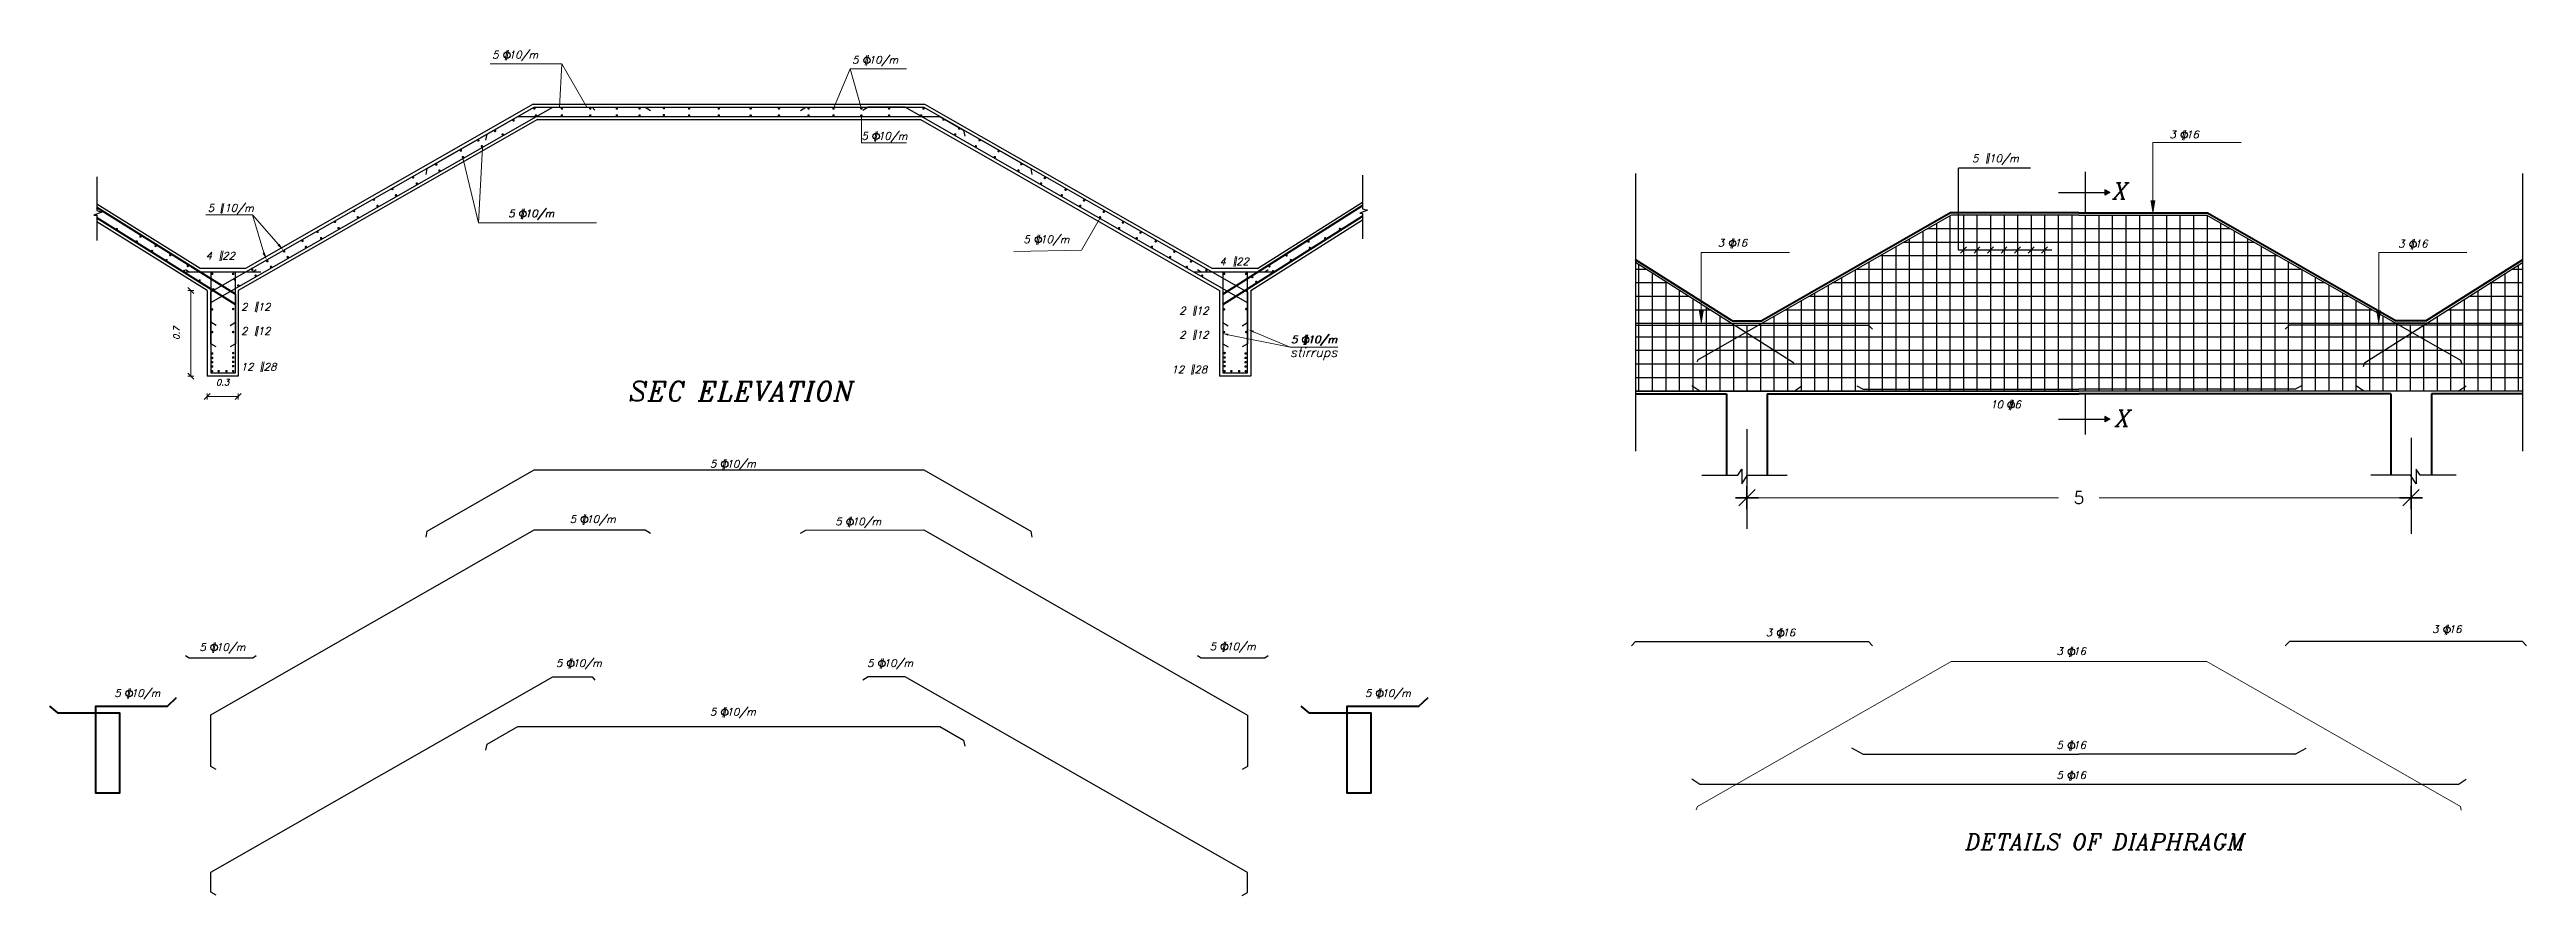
# Model space of a CAD drawing. Header units: metres. Extents: x 202848 to 204724, y 1924431 to 1925550.
# Drawn here: x 203897.6 to 203977.4, y 1924766.4 to 1924793.7 of the extents above; entities that cross this region are included whole.
import ezdxf

# ---------------------------------------------------------------- set-up
doc = ezdxf.new("R2010")
doc.units = ezdxf.units.M
doc.header["$MEASUREMENT"] = 0
doc.linetypes.add('CENTER', pattern=[50.8, 31.75, -6.35, 6.35, -6.35])
doc.linetypes.add('XREF PLAN PART A$0$CENTER', pattern=[2, 1.25, -0.25, 0.25, -0.25])
for name, color, linetype in [('AHREIN', 202, 'Continuous'), ('center', 10, 'XREF PLAN PART A$0$CENTER'), ('folded plate', 40, 'Continuous'), ('Layer1', 240, 'Continuous'), ('STIRR', 8, 'Continuous'), ('text2', 161, 'Continuous'), ('XDIM', 3, 'Continuous')]:
    doc.layers.add(name, color=color, linetype=linetype)
for name, color, linetype, lineweight in [('AXES-C', 3, 'Continuous', 9), ('COL', 210, 'Continuous', 30), ('Dim', 8, 'Continuous', 15), ('Reinforcement', 7, 'Continuous', 40), ('rft', 5, 'Continuous', 40), ('Type', 7, 'Continuous', 18)]:
    doc.layers.add(name, color=color, linetype=linetype, lineweight=lineweight)
doc.styles.add('ITALICC', font='ITALICC.SHX')
doc.styles.add('ITALICT', font='ITALICC.SHX')
doc.styles.add('XDM', font='romanc.shx', dxfattribs={"height": 0.15})

msp = doc.modelspace()

# ---------------------------------------------------------------- texts
at = {"layer": 'AHREIN', "style": 'ITALICC'}
msp.add_text('SEC ELEVATION', height=0.628197, dxfattribs=at).set_placement((203916.2676, 1924782.3478))
at = {"layer": 'Dim'}
for s, height, style, p in [('5  10/m', 0.24, 'ITALICT', (203911.8712, 1924793.3737)), ('5  10/m', 0.24, 'ITALICT', (203911.8712, 1924793.3737)), ('5  10/m', 0.24, 'ITALICT', (203923.4603, 1924793.2076)), ('5  10/m', 0.24, 'ITALICT', (203923.4603, 1924793.2076)), ('5  10/m', 0.24, 'ITALICT', (203923.757, 1924790.7581)), ('5  10/m', 0.24, 'ITALICT', (203923.757, 1924790.7581)), ('3  16', 0.24, 'ITALICT', (203965.8704, 1924790.8061)), ('5  10/m ', 0.24541, 'ITALICT', (203959.5121, 1924790.0344)), ('X', 0.525, 'ITALICC', (203964.0593, 1924788.8419)), ('5  10/m', 0.24, 'ITALICT', (203902.7113, 1924788.4412)), ('5  10/m', 0.24, 'ITALICT', (203912.3838, 1924788.2632)), ('5  10/m', 0.24, 'ITALICT', (203912.3912, 1924788.2632)), ('5  10/m', 0.24, 'ITALICT', (203928.9761, 1924787.4319)), ('5  10/m', 0.24, 'ITALICT', (203928.9761, 1924787.4319)), ('3  16', 0.24, 'ITALICT', (203951.3293, 1924787.3188)), ('3  16', 0.24, 'ITALICT', (203973.2361, 1924787.2905)), ('4  22', 0.24, 'ITALICT', (203902.6441, 1924786.9023)), ('4  22', 0.24, 'ITALICT', (203935.288, 1924786.7196)), ('2  12', 0.24, 'ITALICT', (203903.7862, 1924785.2562)), ('2  12', 0.24, 'ITALICT', (203933.9912, 1924785.1351)), ('2  12', 0.24, 'ITALICT', (203903.7862, 1924784.4806)), ('2  12', 0.24, 'ITALICT', (203933.9912, 1924784.3594)), ('5  10/m', 0.24, 'ITALICT', (203937.5843, 1924784.2101)), ('5  10/m', 0.24, 'ITALICT', (203937.6033, 1924784.2101)), ('12  28', 0.24, 'ITALICT', (203903.7749, 1924783.3286)), ('stirrups', 0.3, 'ITALICT', (203937.5608, 1924783.7654)), ('12  28', 0.24, 'ITALICT', (203933.7394, 1924783.241)), ('10 16', 0.24, 'ITALICT', (203960.1005, 1924782.1185)), ('X', 0.525, 'ITALICC', (203964.1394, 1924781.5249)), ('5  10/m', 0.24, 'ITALICT', (203918.8817, 1924780.2068)), ('5  10/m', 0.24, 'ITALICT', (203914.3661, 1924778.4242)), ('5  10/m', 0.24, 'ITALICT', (203922.9164, 1924778.3482)), ('3  16', 0.24, 'ITALICT', (203952.8759, 1924774.7732)), ('3  16', 0.24, 'ITALICT', (203974.3294, 1924774.8833)), ('5  10/m', 0.24, 'ITALICT', (203902.4433, 1924774.3047)), ('5  10/m', 0.24, 'ITALICT', (203913.9227, 1924773.7909)), ('5  10/m', 0.24, 'ITALICT', (203923.9425, 1924773.7909)), ('5  10/m', 0.24, 'ITALICT', (203934.9715, 1924774.3269)), ('3  16', 0.24, 'ITALICT', (203962.2353, 1924774.1724)), ('5  10/m', 0.24, 'ITALICT', (203899.7058, 1924772.8263)), ('5  10/m', 0.24, 'ITALICT', (203918.8817, 1924772.2217)), ('5  10/m', 0.24, 'ITALICT', (203939.9694, 1924772.8263)), ('5  16', 0.24, 'ITALICT', (203962.2353, 1924771.1538)), ('5  16', 0.24, 'ITALICT', (203962.2353, 1924770.1866)), ('DETAILS OF DIAPHRAGM', 0.505153, 'ITALICC', (203959.3033, 1924767.9052))]:
    msp.add_text(s, height=height, dxfattribs=dict(at, style=style)).set_placement(p)
at = {"layer": 'Dim', "insert": (203901.7083, 1924784.5259), "char_height": 0.2, "attachment_point": 5, "rotation": 90, "style": 'ITALICT'}
msp.add_mtext('\\A1;0.7', dxfattribs=at)
at = {"layer": 'Dim', "insert": (203903.1926, 1924782.9505), "char_height": 0.2, "attachment_point": 5, "style": 'ITALICT'}
msp.add_mtext('\\A1;0.3', dxfattribs=at)
at = {"layer": 'Dim', "color": 3, "linetype": 'ByBlock', "ltscale": 2, "insert": (203962.9602, 1924779.2338), "char_height": 0.39375, "attachment_point": 5, "style": 'XDM'}
msp.add_mtext('\\A1;5', dxfattribs=at)

# ---------------------------------------------------------------- blocks, each defined once
blk = doc.blocks.new('T1')
at = {"color": 3}
for p, q in [((-49, -49), (49, 49)), ((0, -49), (0, 49))]:
    blk.add_line(p, q, dxfattribs=at)
blk = doc.blocks.new('XDM')
at = {"layer": 'XDIM', "color": 1}
for p, q in [((14.1, 0), (-14.1, 0)), ((10, 10), (-10, -10)), ((0, 14.1), (0, -14.1))]:
    blk.add_line(p, q, dxfattribs=at)

# ---------------------------------------------------------------- hatches: boundary and pattern name
at = {"layer": 'AXES-C', "lineweight": 30}
h = msp.add_hatch(color=256, dxfattribs=at)
h.paths.add_polyline_path([(203963.7909, 1924789.1478), (203963.7909, 1924789.0634), (203963.9568, 1924789.0634)])
h.paths.add_polyline_path([(203963.9568, 1924789.0634), (203963.7909, 1924789.0634), (203963.7909, 1924788.9767)])
h = msp.add_hatch(color=256, dxfattribs=at)
h.paths.add_polyline_path([(203963.7909, 1924781.8508), (203963.7909, 1924781.7665), (203963.9568, 1924781.7665)])
h.paths.add_polyline_path([(203963.9568, 1924781.7665), (203963.7909, 1924781.7665), (203963.7909, 1924781.6798)])

# ---------------------------------------------------------------- linework, layer by layer
at = {"layer": 'AHREIN', "linetype": 'ByBlock', "ltscale": 0.25}
for p, q in [((203913.1926, 1924791.904), (203903.926, 1924786.6088)), ((203913.1926, 1924791.904), (203925.7926, 1924791.904)), ((203925.7926, 1924791.904), (203935.0593, 1924786.6088)), ((203913.3254, 1924791.404), (203903.6926, 1924785.8995)), ((203913.3254, 1924791.404), (203925.6599, 1924791.404)), ((203925.6599, 1924791.404), (203935.2926, 1924785.8995)), ((203902.4696, 1924786.6088), (203899.141, 1924788.6848)), ((203936.5097, 1924786.6088), (203939.8974, 1924788.7484)), ((203902.6926, 1924785.904), (203899.141, 1924788.1191)), ((203936.2926, 1924785.904), (203939.8974, 1924788.1807)), ((203903.926, 1924786.6088), (203902.4696, 1924786.6088)), ((203936.5097, 1924786.6088), (203935.0593, 1924786.6088)), ((203902.6926, 1924785.904), (203902.6926, 1924783.1478)), ((203903.6926, 1924785.8995), (203903.6926, 1924783.1478)), ((203935.2926, 1924785.8995), (203935.2926, 1924783.1478)), ((203936.2926, 1924785.904), (203936.2926, 1924783.1478)), ((203951.77, 1924784.8534), (203952.7655, 1924784.8534)), ((203974.1504, 1924784.8534), (203973.1549, 1924784.8534)), ((203903.6926, 1924783.1478), (203902.6926, 1924783.1478)), ((203936.2926, 1924783.1478), (203935.2926, 1924783.1478))]:
    msp.add_line(p, q, dxfattribs=at)
at = {"layer": 'AHREIN', "linetype": 'ByBlock', "lineweight": 50, "ltscale": 0.25}
for p, q in [((203958.8258, 1924788.4072), (203952.7446, 1924784.9322)), ((203962.9602, 1924788.4072), (203958.8258, 1924788.4072)), ((203962.9602, 1924788.4072), (203967.0946, 1924788.4072)), ((203967.0946, 1924788.4072), (203973.1758, 1924784.9322)), ((203951.7928, 1924784.9322), (203948.6856, 1924786.8946)), ((203974.1276, 1924784.9322), (203977.2348, 1924786.8946)), ((203951.7928, 1924784.9322), (203952.7446, 1924784.9322)), ((203974.1276, 1924784.9322), (203973.1758, 1924784.9322)), ((203948.6856, 1924782.5822), (203951.6124, 1924782.5822)), ((203952.9249, 1924782.5822), (203962.9602, 1924782.5822)), ((203972.9955, 1924782.5822), (203962.9602, 1924782.5822)), ((203977.2348, 1924782.5822), (203974.308, 1924782.5822))]:
    msp.add_line(p, q, dxfattribs=at)
at = {"layer": 'AHREIN', "linetype": 'ByBlock', "lineweight": 50, "ltscale": 0.5}
for p, q in [((203951.6124, 1924782.5822), (203951.6124, 1924779.9581)), ((203952.9249, 1924782.5822), (203952.9249, 1924779.9581)), ((203972.9955, 1924782.5822), (203972.9955, 1924779.9581)), ((203974.308, 1924782.5822), (203974.308, 1924779.9581))]:
    msp.add_line(p, q, dxfattribs=at)
at = {"layer": 'AHREIN', "linetype": 'ByBlock', "ltscale": 0.5}
for p, q in [((203950.8136, 1924779.9581), (203951.9749, 1924779.9581)), ((203951.9749, 1924779.9581), (203952.1015, 1924780.1558)), ((203952.1015, 1924780.1558), (203952.1015, 1924779.685)), ((203952.1015, 1924779.685), (203952.2889, 1924779.9581)), ((203952.2889, 1924779.9581), (203953.564, 1924779.9581)), ((203973.6315, 1924779.9581), (203972.3563, 1924779.9581)), ((203973.8189, 1924779.685), (203973.6315, 1924779.9581)), ((203973.9455, 1924779.9581), (203973.8189, 1924780.1558)), ((203973.8189, 1924780.1558), (203973.8189, 1924779.685)), ((203975.1068, 1924779.9581), (203973.9455, 1924779.9581))]:
    msp.add_line(p, q, dxfattribs=at)
at = {"layer": 'AXES-C', "lineweight": 30}
for p, q in [((203963.1744, 1924788.4072), (203963.1744, 1924789.7197)), ((203963.9568, 1924789.0634), (203963.7909, 1924789.1478)), ((203963.7909, 1924789.1478), (203963.9568, 1924789.0634)), ((203963.7909, 1924789.1478), (203963.7909, 1924788.9767)), ((203962.2958, 1924789.0634), (203963.9568, 1924789.0634)), ((203963.9568, 1924789.0634), (203963.7909, 1924788.9767)), ((203963.1744, 1924781.2697), (203963.1744, 1924782.5822)), ((203962.2958, 1924781.7665), (203963.9568, 1924781.7665)), ((203963.9568, 1924781.7665), (203963.7909, 1924781.8508)), ((203963.7909, 1924781.8508), (203963.9568, 1924781.7665)), ((203963.7909, 1924781.8508), (203963.7909, 1924781.6798)), ((203963.9568, 1924781.7665), (203963.7909, 1924781.6798))]:
    msp.add_line(p, q, dxfattribs=at)
at = {"layer": 'center', "linetype": 'ByBlock', "ltscale": 2}
for p, q in [((203952.2687, 1924781.4424), (203952.2687, 1924778.2317)), ((203973.6517, 1924781.1568), (203973.6517, 1924778.0687))]:
    msp.add_line(p, q, dxfattribs=at)
at = {"layer": 'COL', "linetype": 'ByBlock', "ltscale": 0.25}
for p, q in [((203899.141, 1924789.5598), (203899.141, 1924788.6868)), ((203939.8974, 1924789.6213), (203939.8974, 1924788.7484)), ((203899.3002, 1924788.4227), (203899.0466, 1924788.3308)), ((203899.0466, 1924788.3308), (203899.141, 1924788.3234)), ((203899.141, 1924788.6868), (203899.141, 1924788.4748)), ((203899.141, 1924788.4748), (203899.3002, 1924788.4227)), ((203899.141, 1924788.3234), (203899.141, 1924788.1191)), ((203940.0566, 1924788.4843), (203939.803, 1924788.3924)), ((203939.803, 1924788.3924), (203939.8974, 1924788.385)), ((203939.8974, 1924788.7484), (203939.8974, 1924788.5364)), ((203939.8974, 1924788.5364), (203940.0566, 1924788.4843)), ((203939.8974, 1924788.385), (203939.8974, 1924788.1807)), ((203899.141, 1924788.1191), (203899.141, 1924787.5085)), ((203939.8974, 1924788.1807), (203939.8974, 1924787.57))]:
    msp.add_line(p, q, dxfattribs=at)
at = {"layer": 'Dim'}
for p, q in [((203911.9362, 1924793.1962), (203911.8062, 1924793.1962)), ((203913.3778, 1924793.1962), (203911.9362, 1924793.1962)), ((203912.3496, 1924793.6397), (203912.2917, 1924793.3214)), ((203912.3496, 1924793.6397), (203912.2917, 1924793.3214)), ((203912.3959, 1924793.6397), (203912.3322, 1924793.3156)), ((203912.3959, 1924793.6397), (203912.3322, 1924793.3156)), ((203913.1186, 1924793.1962), (203912.509, 1924793.1962)), ((203914.1099, 1924793.1962), (203913.0824, 1924793.1962)), ((203923.9388, 1924793.4736), (203923.8809, 1924793.1554)), ((203923.9388, 1924793.4736), (203923.8809, 1924793.1554)), ((203923.9851, 1924793.4736), (203923.9214, 1924793.1496)), ((203923.9851, 1924793.4736), (203923.9214, 1924793.1496)), ((203924.2354, 1924791.0241), (203924.1775, 1924790.7058)), ((203924.2354, 1924791.0241), (203924.1775, 1924790.7058)), ((203924.2817, 1924791.0241), (203924.218, 1924790.7001)), ((203924.2817, 1924791.0241), (203924.218, 1924790.7001)), ((203966.3516, 1924791.0673), (203966.2937, 1924790.7491)), ((203966.3979, 1924791.0673), (203966.3343, 1924790.7433)), ((203960.041, 1924790.3193), (203959.9818, 1924789.9939)), ((203960.0883, 1924790.3193), (203960.0232, 1924789.9879)), ((203965.3402, 1924788.8009), (203965.3402, 1924790.6721)), ((203965.3402, 1924790.6721), (203968.1804, 1924790.6721)), ((203902.7736, 1924788.3378), (203902.6489, 1924788.3378)), ((203904.1564, 1924788.3378), (203902.7736, 1924788.3378)), ((203903.1897, 1924788.7072), (203903.1318, 1924788.3889)), ((203903.236, 1924788.7072), (203903.1723, 1924788.3832)), ((203903.9078, 1924788.3378), (203903.3231, 1924788.3378)), ((203904.1564, 1924788.3378), (203903.9078, 1924788.3378)), ((203904.9904, 1924787.3812), (203904.1564, 1924788.3378)), ((203904.5154, 1924787.1137), (203904.1564, 1924788.3378)), ((203912.8622, 1924788.5292), (203912.8043, 1924788.211)), ((203912.8696, 1924788.5292), (203912.8117, 1924788.211)), ((203912.9085, 1924788.5292), (203912.8449, 1924788.2052)), ((203912.916, 1924788.5292), (203912.8523, 1924788.2052)), ((203929.4545, 1924787.6979), (203929.3966, 1924787.3797)), ((203929.4545, 1924787.6979), (203929.3966, 1924787.3797)), ((203929.5009, 1924787.6979), (203929.4372, 1924787.3739)), ((203929.5009, 1924787.6979), (203929.4372, 1924787.3739)), ((203951.8105, 1924787.58), (203951.7526, 1924787.2617)), ((203951.8568, 1924787.58), (203951.7932, 1924787.256)), ((203973.7173, 1924787.5517), (203973.6594, 1924787.2335)), ((203973.7636, 1924787.5517), (203973.7, 1924787.2277)), ((203903.1614, 1924787.1809), (203903.1035, 1924786.8627)), ((203903.2077, 1924787.1809), (203903.144, 1924786.8569)), ((203935.8053, 1924786.9982), (203935.7474, 1924786.68)), ((203935.8516, 1924786.9982), (203935.7879, 1924786.6742)), ((203950.8006, 1924785.2603), (203950.8006, 1924787.1315)), ((203950.8006, 1924787.1315), (203953.6408, 1924787.1315)), ((203972.6089, 1924785.2603), (203972.6089, 1924787.1315)), ((203972.6089, 1924787.1315), (203975.4491, 1924787.1315)), ((203902.1683, 1924785.902), (203902.1683, 1924783.1498)), ((203904.3034, 1924785.5348), (203904.2455, 1924785.2166)), ((203904.3497, 1924785.5348), (203904.2861, 1924785.2108)), ((203934.5084, 1924785.4137), (203934.4505, 1924785.0954)), ((203934.5547, 1924785.4137), (203934.491, 1924785.0897)), ((203904.3034, 1924784.7592), (203904.2455, 1924784.4409)), ((203904.3497, 1924784.7592), (203904.2861, 1924784.4352)), ((203934.5084, 1924784.638), (203934.4505, 1924784.3198)), ((203934.5547, 1924784.638), (203934.491, 1924784.314)), ((203935.5703, 1924784.4814), (203937.5591, 1924784.0839)), ((203936.3867, 1924784.5753), (203937.5591, 1924784.0839)), ((203938.0627, 1924784.4761), (203938.0048, 1924784.1579)), ((203938.0817, 1924784.4761), (203938.0238, 1924784.1579)), ((203938.109, 1924784.4761), (203938.0454, 1924784.1521)), ((203938.128, 1924784.4761), (203938.0643, 1924784.1521)), ((203904.481, 1924783.6072), (203904.4231, 1924783.289)), ((203904.5273, 1924783.6072), (203904.4637, 1924783.2832)), ((203937.5591, 1924784.0839), (203939.0076, 1924784.0839)), ((203939.0076, 1924784.0839), (203939.0976, 1924784.0839)), ((203934.4455, 1924783.5196), (203934.3876, 1924783.2014)), ((203934.4919, 1924783.5196), (203934.4282, 1924783.1956)), ((203902.6906, 1924782.4905), (203902.6886, 1924782.4905)), ((203903.6926, 1924782.4905), (203902.6926, 1924782.4905)), ((203903.6946, 1924782.4905), (203903.6966, 1924782.4905)), ((203960.774, 1924782.3797), (203960.7161, 1924782.0614)), ((203960.8203, 1924782.3797), (203960.7566, 1924782.0557)), ((203919.3601, 1924780.4728), (203919.3022, 1924780.1546)), ((203919.4065, 1924780.4728), (203919.3428, 1924780.1488)), ((203914.8445, 1924778.6901), (203914.7866, 1924778.3719)), ((203914.8908, 1924778.6901), (203914.8271, 1924778.3661)), ((203923.3949, 1924778.6142), (203923.337, 1924778.296)), ((203923.4412, 1924778.6142), (203923.3775, 1924778.2902)), ((203953.3571, 1924775.0344), (203953.2992, 1924774.7162)), ((203953.4035, 1924775.0344), (203953.3398, 1924774.7104)), ((203974.8106, 1924775.1445), (203974.7527, 1924774.8262)), ((203974.8569, 1924775.1445), (203974.7933, 1924774.8204)), ((203902.9217, 1924774.5707), (203902.8638, 1924774.2524)), ((203902.968, 1924774.5707), (203902.9044, 1924774.2467)), ((203914.4011, 1924774.0568), (203914.3432, 1924773.7386)), ((203914.4475, 1924774.0568), (203914.3838, 1924773.7328)), ((203924.4209, 1924774.0568), (203924.363, 1924773.7386)), ((203924.4672, 1924774.0568), (203924.4035, 1924773.7328)), ((203935.4499, 1924774.5929), (203935.392, 1924774.2747)), ((203935.4962, 1924774.5929), (203935.4325, 1924774.2689)), ((203962.7166, 1924774.4336), (203962.6587, 1924774.1153)), ((203962.7629, 1924774.4336), (203962.6992, 1924774.1096)), ((203900.1843, 1924773.0923), (203900.1264, 1924772.774)), ((203900.2306, 1924773.0923), (203900.1669, 1924772.7682)), ((203919.3601, 1924772.4876), (203919.3022, 1924772.1694)), ((203919.4065, 1924772.4876), (203919.3428, 1924772.1636)), ((203940.4478, 1924773.0923), (203940.3899, 1924772.774)), ((203940.4941, 1924773.0923), (203940.4304, 1924772.7682)), ((203962.7166, 1924771.415), (203962.6587, 1924771.0968)), ((203962.7629, 1924771.415), (203962.6992, 1924771.091)), ((203962.7166, 1924770.4478), (203962.6587, 1924770.1295)), ((203962.7629, 1924770.4478), (203962.6992, 1924770.1238))]:
    msp.add_line(p, q, dxfattribs=at)
at = {"layer": 'Dim', "linetype": 'ByBlock', "ltscale": 0.25}
for p, q in [((203914.1099, 1924793.1962), (203914.0377, 1924791.8028)), ((203914.0377, 1924791.8028), (203914.1099, 1924793.1962)), ((203914.1099, 1924793.1962), (203914.921, 1924791.8028)), ((203922.8597, 1924791.7624), (203923.4025, 1924793.0396)), ((203923.4025, 1924793.0396), (203923.7516, 1924791.7807)), ((203923.4025, 1924793.0396), (203925.2095, 1924793.0396)), ((203923.757, 1924791.5178), (203923.757, 1924790.662)), ((203910.9304, 1924790.1752), (203911.4286, 1924788.0798)), ((203911.4286, 1924788.0798), (203911.5642, 1924790.5141)), ((203923.757, 1924790.662), (203925.2115, 1924790.662)), ((203911.4286, 1924788.0798), (203915.2291, 1924788.0798)), ((203931.4413, 1924788.2401), (203930.8488, 1924787.2047)), ((203930.8488, 1924787.2047), (203928.6647, 1924787.1582))]:
    msp.add_line(p, q, dxfattribs=at)
at = {"layer": 'Dim', "color": 1, "linetype": 'ByBlock', "ltscale": 2}
for p, q in [((203952.2949, 1924779.2338), (203962.3058, 1924779.2338)), ((203973.6255, 1924779.2338), (203963.6146, 1924779.2338))]:
    msp.add_line(p, q, dxfattribs=at)
at = {"layer": 'Dim'}
for points in [[(203965.419, 1924788.8009), (203965.2615, 1924788.8009), (203965.3402, 1924788.3284)], [(203904.5534, 1924787.1302), (203904.4774, 1924787.0971), (203904.6147, 1924786.8857)], [(203905.0216, 1924787.4084), (203904.9592, 1924787.354), (203905.1538, 1924787.1938)], [(203950.8794, 1924785.2603), (203950.7219, 1924785.2603), (203950.8006, 1924784.7878)], [(203972.6877, 1924785.2603), (203972.5302, 1924785.2603), (203972.6089, 1924784.7878)], [(203935.5645, 1924784.452), (203935.5762, 1924784.5108), (203935.3938, 1924784.5167)], [(203936.3719, 1924784.5501), (203936.3945, 1924784.6057), (203936.2165, 1924784.6459)]]:
    msp.add_solid(points, dxfattribs=at)
at = {"layer": 'folded plate', "linetype": 'CENTER', "ltscale": 0.25}
for p, q in [((203948.6856, 1924789.6654), (203948.6856, 1924786.5347)), ((203977.2348, 1924789.6654), (203977.2348, 1924786.5347)), ((203948.6856, 1924786.5347), (203948.6856, 1924780.7378)), ((203977.2348, 1924786.5347), (203977.2348, 1924780.7378))]:
    msp.add_line(p, q, dxfattribs=at)
at = {"layer": 'Layer1', "linetype": 'ByBlock', "ltscale": 2}
for p, q in [((203959.0783, 1924787.2074), (203959.0783, 1924789.8415)), ((203961.3945, 1924789.8415), (203959.0783, 1924789.8415)), ((203962.0843, 1924787.2074), (203959.0783, 1924787.2074)), ((203959.3338, 1924787.3115), (203959.1456, 1924787.1032)), ((203959.7696, 1924787.3115), (203959.5814, 1924787.1032)), ((203960.2053, 1924787.3115), (203960.0171, 1924787.1032)), ((203960.6411, 1924787.3115), (203960.4529, 1924787.1032)), ((203961.0768, 1924787.3096), (203960.8886, 1924787.1013)), ((203961.5126, 1924787.3115), (203961.3244, 1924787.1032)), ((203961.9466, 1924787.3096), (203961.7584, 1924787.1013)), ((203961.8542, 1924787.2074), (203961.9466, 1924787.3096))]:
    msp.add_line(p, q, dxfattribs=at)
at = {"layer": 'Reinforcement', "linetype": 'ByBlock', "lineweight": 40, "ltscale": 0.25}
for p, q in [((203903.6102, 1924785.7808), (203899.141, 1924788.5808)), ((203935.3938, 1924785.7844), (203939.8974, 1924788.6424)), ((203903.6102, 1924785.4539), (203899.141, 1924788.2384)), ((203935.3938, 1924785.456), (203939.8974, 1924788.3004))]:
    msp.add_line(p, q, dxfattribs=at)
at = {"layer": 'Reinforcement', "lineweight": -2}
for p, q in [((203903.6102, 1924785.7808), (203903.6102, 1924784.1913)), ((203903.6102, 1924785.4539), (203903.6102, 1924784.8689)), ((203935.3938, 1924785.7844), (203935.3938, 1924784.1913)), ((203935.3938, 1924785.456), (203935.3938, 1924784.8689)), ((203903.6102, 1924784.8689), (203903.437, 1924784.7689)), ((203935.3938, 1924784.8689), (203935.567, 1924784.7689)), ((203903.6102, 1924784.1913), (203903.437, 1924784.0913)), ((203935.3938, 1924784.1913), (203935.567, 1924784.0913))]:
    msp.add_line(p, q, dxfattribs=at)
for points in [[(203902.9858, 1924784.0913), (203902.8126, 1924784.1913), (203902.8126, 1924785.856), (203913.2195, 1924791.8028), (203916.7926, 1924791.8028), (203916.9658, 1924791.7028)], [(203902.9858, 1924784.7796), (203902.8126, 1924784.8796), (203902.8126, 1924785.5132), (203913.8193, 1924791.8028), (203915.0862, 1924791.8028), (203915.1802, 1924791.7033)], [(203909.7416, 1924789.6383), (203909.7764, 1924789.8353), (203913.2195, 1924791.8028), (203925.7658, 1924791.8028), (203929.2089, 1924789.8353), (203929.2436, 1924789.6383)], [(203911.6724, 1924790.7416), (203911.7071, 1924790.9385), (203912.6987, 1924791.5052), (203926.2866, 1924791.5052), (203927.05, 1924791.0689), (203927.0848, 1924790.872)], [(203921.8007, 1924791.7017), (203921.9739, 1924791.8017), (203925.7658, 1924791.8028), (203936.1914, 1924785.8453), (203936.1914, 1924784.1913), (203936.0182, 1924784.0913)], [(203936.0182, 1924784.7689), (203936.1914, 1924784.8689), (203936.1914, 1924785.5025), (203925.1659, 1924791.8028), (203923.9792, 1924791.8028), (203923.806, 1924791.7028)], [(203904.2741, 1924786.5692), (203904.1633, 1924786.4888), (203902.1207, 1924786.4888), (203902.0021, 1924786.5673)], [(203904.4191, 1924786.4888), (203902.8126, 1924786.4888), (203902.8126, 1924783.249), (203903.6102, 1924783.249), (203903.6102, 1924786.4888), (203902.0191, 1924786.4888)], [(203937.0003, 1924786.4888), (203935.3938, 1924786.4888), (203935.3938, 1924783.249), (203936.1914, 1924783.249), (203936.1914, 1924786.4888), (203934.4655, 1924786.4888)], [(203936.8553, 1924786.5692), (203936.7445, 1924786.4888), (203934.7019, 1924786.4888), (203934.5833, 1924786.5673)], [(203909.7416, 1924777.9623), (203909.7764, 1924778.1593), (203913.2195, 1924780.1268), (203925.7658, 1924780.1268), (203929.2089, 1924778.1593), (203929.2436, 1924777.9623)], [(203902.9858, 1924770.4844), (203902.8126, 1924770.5844), (203902.8126, 1924772.2491), (203913.2195, 1924778.1959), (203916.7926, 1924778.1959), (203916.9658, 1924778.0959)], [(203921.8007, 1924778.0948), (203921.9739, 1924778.1948), (203925.7658, 1924778.1959), (203936.1914, 1924772.2384), (203936.1914, 1924770.5844), (203936.0182, 1924770.4844)], [(203904.2741, 1924774.1494), (203904.1633, 1924774.069), (203902.1207, 1924774.069), (203902.0021, 1924774.1475)], [(203936.8553, 1924774.1494), (203936.7445, 1924774.069), (203934.7019, 1924774.069), (203934.5833, 1924774.1475)], [(203902.9858, 1924766.4431), (203902.8126, 1924766.5431), (203902.8126, 1924767.1767), (203913.8193, 1924773.4663), (203915.0862, 1924773.4663), (203915.1802, 1924773.3668)], [(203936.0182, 1924766.4324), (203936.1914, 1924766.5324), (203936.1914, 1924767.166), (203925.1659, 1924773.4663), (203923.9792, 1924773.4663), (203923.806, 1924773.3663)], [(203911.6724, 1924771.1049), (203911.7071, 1924771.3018), (203912.6987, 1924771.8685), (203926.2866, 1924771.8685), (203927.05, 1924771.4322), (203927.0848, 1924771.2352)]]:
    msp.add_lwpolyline(points, dxfattribs=at)
at = {"layer": 'Reinforcement', "linetype": 'ByBlock', "ltscale": 0.25}
for points in [[(203897.6202, 1924772.5291), (203897.88, 1924772.3125), (203899.8693, 1924772.3125), (203899.8693, 1924769.7243), (203899.1093, 1924769.7243), (203899.1093, 1924772.5207), (203901.4206, 1924772.5207), (203901.713, 1924772.7994)], [(203937.9091, 1924772.5291), (203938.169, 1924772.3125), (203940.1582, 1924772.3125), (203940.1582, 1924769.7243), (203939.3982, 1924769.7243), (203939.3982, 1924772.5207), (203941.7096, 1924772.5207), (203942.0019, 1924772.7994)]]:
    msp.add_lwpolyline(points, dxfattribs=at)
at = {"layer": 'rft', "const_width": 0.04}
for points in [[(203913.2119, 1924791.7627, 1), (203913.2519, 1924791.7627, 1)], [(203913.2599, 1924791.5378, 1), (203913.2999, 1924791.5378, 1)], [(203914.0962, 1924791.7621, 1), (203914.1362, 1924791.7621, 1)], [(203914.0962, 1924791.5378, 1), (203914.1362, 1924791.5378, 1)], [(203915.0101, 1924791.7621, 1), (203915.0501, 1924791.7621, 1)], [(203915.0101, 1924791.5378, 1), (203915.0501, 1924791.5378, 1)], [(203915.864, 1924791.7621, 1), (203915.904, 1924791.7621, 1)], [(203915.864, 1924791.5378, 1), (203915.904, 1924791.5378, 1)], [(203916.5984, 1924791.7621, 1), (203916.6384, 1924791.7621, 1)], [(203916.5984, 1924791.5378, 1), (203916.6384, 1924791.5378, 1)], [(203917.3793, 1924791.7746, 1), (203917.4193, 1924791.7746, 1)], [(203917.3793, 1924791.5503, 1), (203917.4193, 1924791.5503, 1)], [(203918.1913, 1924791.7621, 1), (203918.2313, 1924791.7621, 1)], [(203918.1913, 1924791.5378, 1), (203918.2313, 1924791.5378, 1)], [(203919.1467, 1924791.7621, 1), (203919.1867, 1924791.7621, 1)], [(203919.1467, 1924791.5378, 1), (203919.1867, 1924791.5378, 1)], [(203920.174, 1924791.7621, 1), (203920.214, 1924791.7621, 1)], [(203920.174, 1924791.5378, 1), (203920.214, 1924791.5378, 1)], [(203921.0842, 1924791.7621, 1), (203921.1242, 1924791.7621, 1)], [(203921.0842, 1924791.5378, 1), (203921.1242, 1924791.5378, 1)], [(203922.0388, 1924791.7621, 1), (203922.0788, 1924791.7621, 1)], [(203922.0388, 1924791.5378, 1), (203922.0788, 1924791.5378, 1)], [(203922.8397, 1924791.7624, 1), (203922.8797, 1924791.7624, 1)], [(203922.8397, 1924791.5381, 1), (203922.8797, 1924791.5381, 1)], [(203923.737, 1924791.7621, 1), (203923.777, 1924791.7621, 1)], [(203923.737, 1924791.5378, 1), (203923.777, 1924791.5378, 1)], [(203924.6288, 1924791.7621, 1), (203924.6688, 1924791.7621, 1)], [(203924.6288, 1924791.5378, 1), (203924.6688, 1924791.5378, 1)], [(203925.6634, 1924791.5378, 1), (203925.7034, 1924791.5378, 1)], [(203925.7367, 1924791.7614, 1), (203925.7767, 1924791.7614, 1)], [(203911.4084, 1924790.7321, 1), (203911.4484, 1924790.7321, 1)], [(203911.9442, 1924791.0383, 1), (203911.9842, 1924791.0383, 1)], [(203912.1883, 1924790.9254, 1), (203912.2283, 1924790.9254, 1)], [(203912.5395, 1924791.3785, 1), (203912.5795, 1924791.3785, 1)], [(203926.383, 1924791.4056, 1), (203926.423, 1924791.4056, 1)], [(203926.797, 1924790.9254, -1), (203926.757, 1924790.9254, -1)], [(203926.8883, 1924791.1169, 1), (203926.9283, 1924791.1169, 1)], [(203927.5449, 1924790.7416, 1), (203927.5849, 1924790.7416, 1)], [(203910.0525, 1924789.9573, 1), (203910.0925, 1924789.9573, 1)], [(203910.8427, 1924790.4089, 1), (203910.8827, 1924790.4089, 1)], [(203910.9104, 1924790.1952, 1), (203910.9504, 1924790.1952, 1)], [(203911.5229, 1924790.5452, 1), (203911.5629, 1924790.5452, 1)], [(203927.4623, 1924790.5452, -1), (203927.4223, 1924790.5452, -1)], [(203928.0749, 1924790.1952, -1), (203928.0349, 1924790.1952, -1)], [(203928.1576, 1924790.3916, 1), (203928.1976, 1924790.3916, 1)], [(203928.8885, 1924789.9739, 1), (203928.9285, 1924789.9739, 1)], [(203908.6391, 1924789.1709, 1), (203908.6791, 1924789.1709, 1)], [(203909.3081, 1924789.5462, 1), (203909.3481, 1924789.5462, 1)], [(203909.4238, 1924789.3438, 1), (203909.4638, 1924789.3438, 1)], [(203910.1531, 1924789.7624, 1), (203910.1931, 1924789.7624, 1)], [(203928.8322, 1924789.7624, -1), (203928.7922, 1924789.7624, -1)], [(203929.5615, 1924789.3438, -1), (203929.5215, 1924789.3438, -1)], [(203929.6838, 1924789.522, -1), (203929.6438, 1924789.522, -1)], [(203930.3528, 1924789.1467, -1), (203930.3128, 1924789.1467, -1)], [(203907.4083, 1924788.4625, 1), (203907.4483, 1924788.4625, 1)], [(203908.0445, 1924788.829, 1), (203908.0845, 1924788.829, 1)], [(203908.1602, 1924788.6266, 1), (203908.2002, 1924788.6266, 1)], [(203908.7548, 1924788.9684, 1), (203908.7948, 1924788.9684, 1)], [(203930.2305, 1924788.9684, -1), (203930.1905, 1924788.9684, -1)], [(203930.8251, 1924788.6266, -1), (203930.7851, 1924788.6266, -1)], [(203930.9474, 1924788.8048, -1), (203930.9074, 1924788.8048, -1)], [(203931.5836, 1924788.4383, -1), (203931.5436, 1924788.4383, -1)], [(203899.7648, 1924787.881, 1), (203899.8048, 1924787.881, 1)], [(203900.4087, 1924787.4794, 1), (203900.4487, 1924787.4794, 1)], [(203900.5277, 1924787.6424, 1), (203900.5677, 1924787.6424, 1)], [(203905.7435, 1924787.4992, 1), (203905.7835, 1924787.4992, 1)], [(203906.2273, 1924787.7912, 1), (203906.2673, 1924787.7912, 1)], [(203906.343, 1924787.5888, 1), (203906.383, 1924787.5888, 1)], [(203906.793, 1924788.1152, 1), (203906.833, 1924788.1152, 1)], [(203906.9087, 1924787.9127, 1), (203906.9487, 1924787.9127, 1)], [(203907.524, 1924788.2601, 1), (203907.564, 1924788.2601, 1)], [(203931.4613, 1924788.2601, -1), (203931.4213, 1924788.2601, -1)], [(203932.0766, 1924787.9127, -1), (203932.0366, 1924787.9127, -1)], [(203932.1989, 1924788.091, -1), (203932.1589, 1924788.091, -1)], [(203932.6423, 1924787.5888, -1), (203932.6023, 1924787.5888, -1)], [(203932.7646, 1924787.767, -1), (203932.7246, 1924787.767, -1)], [(203933.2546, 1924787.4869, -1), (203933.2146, 1924787.4869, -1)], [(203938.1735, 1924787.4801, -1), (203938.1335, 1924787.4801, -1)], [(203938.7092, 1924787.5838, -1), (203938.6692, 1924787.5838, -1)], [(203939.1866, 1924787.8854, -1), (203939.1466, 1924787.8854, -1)], [(203900.898, 1924787.1742, 1), (203900.938, 1924787.1742, 1)], [(203901.0169, 1924787.3372, 1), (203901.0569, 1924787.3372, 1)], [(203901.3681, 1924786.881, 1), (203901.4081, 1924786.881, 1)], [(203901.4871, 1924787.044, 1), (203901.5271, 1924787.044, 1)], [(203902.0497, 1924786.6931, 1), (203902.0897, 1924786.6931, 1)], [(203904.613, 1924786.8485, 1), (203904.653, 1924786.8485, 1)], [(203905.1562, 1924787.1632, 1), (203905.1962, 1924787.1632, 1)], [(203905.2683, 1924786.9803, 1), (203905.3083, 1924786.9803, 1)], [(203905.853, 1924787.3086, 1), (203905.893, 1924787.3086, 1)], [(203933.1323, 1924787.3086, -1), (203933.0923, 1924787.3086, -1)], [(203933.717, 1924786.9803, -1), (203933.677, 1924786.9803, -1)], [(203933.854, 1924787.1557, -1), (203933.814, 1924787.1557, -1)], [(203934.3917, 1924786.837, -1), (203934.3517, 1924786.837, -1)], [(203936.912, 1924786.6834, -1), (203936.872, 1924786.6834, -1)], [(203937.4661, 1924787.0333, -1), (203937.4261, 1924787.0333, -1)], [(203937.6041, 1924786.8844, -1), (203937.5641, 1924786.8844, -1)], [(203938.2155, 1924787.272, -1), (203938.1755, 1924787.272, -1)], [(203901.9308, 1924786.5301, 1), (203901.9708, 1924786.5301, 1)], [(203902.4702, 1924786.2244, -1), (203902.4302, 1924786.2244, -1)], [(203902.8786, 1924786.4396, -1), (203902.8386, 1924786.4396, -1)], [(203902.8745, 1924785.9415, 1), (203902.9145, 1924785.9415, 1)], [(203903.5506, 1924786.4377, -1), (203903.5106, 1924786.4377, -1)], [(203903.5681, 1924786.258, 1), (203903.6081, 1924786.258, 1)], [(203903.6779, 1924786.0657, 1), (203903.7179, 1924786.0657, 1)], [(203904.1267, 1924786.5752, 1), (203904.1667, 1924786.5752, 1)], [(203904.2362, 1924786.3819, 1), (203904.2762, 1924786.3819, 1)], [(203904.7306, 1924786.6616, 1), (203904.7706, 1924786.6616, 1)], [(203934.2547, 1924786.6616, -1), (203934.2147, 1924786.6616, -1)], [(203934.7491, 1924786.3819, -1), (203934.7091, 1924786.3819, -1)], [(203934.8861, 1924786.5572, -1), (203934.8461, 1924786.5572, -1)], [(203935.4604, 1924786.4389, -1), (203935.4204, 1924786.4389, -1)], [(203936.167, 1924786.4389, -1), (203936.127, 1924786.4389, -1)], [(203936.3634, 1924786.3369, -1), (203936.3234, 1924786.3369, -1)], [(203936.4929, 1924786.1843, -1), (203936.4529, 1924786.1843, -1)], [(203937.0338, 1924786.5256, -1), (203936.9938, 1924786.5256, -1)], [(203935.4335, 1924783.8908, 1), (203935.4735, 1924783.8908, 1)], [(203935.4335, 1924783.7473, 1), (203935.4735, 1924783.7473, 1)], [(203935.4335, 1924783.6085, 1), (203935.4735, 1924783.6085, 1)], [(203936.1479, 1924783.8772, -1), (203936.1079, 1924783.8772, -1)], [(203936.1479, 1924783.7337, -1), (203936.1079, 1924783.7337, -1)], [(203936.1479, 1924783.5949, -1), (203936.1079, 1924783.5949, -1)], [(203935.4313, 1924783.3083, 1), (203935.4713, 1924783.3083, 1)], [(203935.4335, 1924783.4698, 1), (203935.4735, 1924783.4698, 1)], [(203935.6492, 1924783.3078, 1), (203935.6892, 1924783.3078, 1)], [(203935.9407, 1924783.3078, -1), (203935.9007, 1924783.3078, -1)], [(203936.1479, 1924783.4562, -1), (203936.1079, 1924783.4562, -1)], [(203936.1526, 1924783.3078, -1), (203936.1126, 1924783.3078, -1)]]:
    msp.add_lwpolyline(points, format="xyb", close=True, dxfattribs=at)
at = {"layer": 'rft', "lineweight": 80, "const_width": 0.03}
msp.add_lwpolyline([(203904.2466, 1924786.3758, 1), (203904.2766, 1924786.3758, 1)], format="xyb", close=True, dxfattribs=at)
at = {"layer": 'rft', "lineweight": 106, "const_width": 0.04}
for points in [[(203902.8349, 1924785.2959, 1), (203902.8749, 1924785.2959, 1)], [(203903.5528, 1924785.3069, -1), (203903.5128, 1924785.3069, -1)], [(203935.414, 1924785.2959, 1), (203935.454, 1924785.2959, 1)], [(203936.1716, 1924785.3069, -1), (203936.1316, 1924785.3069, -1)], [(203902.8357, 1924784.565, 1), (203902.8757, 1924784.565, 1)], [(203903.549, 1924784.5665, -1), (203903.509, 1924784.5665, -1)], [(203935.4148, 1924784.565, 1), (203935.4548, 1924784.565, 1)], [(203936.1678, 1924784.5665, -1), (203936.1278, 1924784.5665, -1)], [(203902.8374, 1924783.8772, 1), (203902.8774, 1924783.8772, 1)], [(203902.8374, 1924783.7337, 1), (203902.8774, 1924783.7337, 1)], [(203902.8374, 1924783.5949, 1), (203902.8774, 1924783.5949, 1)], [(203903.5518, 1924783.8908, -1), (203903.5118, 1924783.8908, -1)], [(203903.5518, 1924783.7473, -1), (203903.5118, 1924783.7473, -1)], [(203903.5518, 1924783.6085, -1), (203903.5118, 1924783.6085, -1)], [(203902.8326, 1924783.3078, 1), (203902.8726, 1924783.3078, 1)], [(203902.8374, 1924783.4562, 1), (203902.8774, 1924783.4562, 1)], [(203903.0445, 1924783.3078, 1), (203903.0845, 1924783.3078, 1)], [(203903.3361, 1924783.3078, -1), (203903.2961, 1924783.3078, -1)], [(203903.5518, 1924783.4698, -1), (203903.5118, 1924783.4698, -1)], [(203903.554, 1924783.3083, -1), (203903.514, 1924783.3083, -1)]]:
    msp.add_lwpolyline(points, format="xyb", close=True, dxfattribs=at)
at = {"layer": 'STIRR', "lineweight": -2}
for centre in [(203912.3493, 1924793.4806), (203923.9385, 1924793.3145), (203924.2351, 1924790.865), (203966.3514, 1924790.9082), (203912.862, 1924788.3701), (203929.4543, 1924787.5388), (203951.8103, 1924787.4209), (203973.7171, 1924787.3926), (203938.0625, 1924784.317), (203960.7737, 1924782.2206), (203919.3599, 1924780.3137), (203914.8442, 1924778.531), (203923.3946, 1924778.4551), (203953.3569, 1924774.8753), (203974.8104, 1924774.9854), (203902.9215, 1924774.4116), (203914.4009, 1924773.8977), (203924.4206, 1924773.8977), (203935.4496, 1924774.4338), (203962.7164, 1924774.2745), (203900.184, 1924772.9331), (203919.3599, 1924772.3285), (203940.4475, 1924772.9331), (203962.7164, 1924771.2559), (203962.7164, 1924770.2887)]:
    msp.add_circle(centre, 0.1033, dxfattribs=at)
at = {"layer": 'text2', "linetype": 'ByBlock', "ltscale": 0.25}
for p, q in [((203958.8467, 1924788.3284), (203950.6809, 1924783.6622)), ((203962.9602, 1924788.3284), (203958.8467, 1924788.3284)), ((203962.9602, 1924788.3284), (203967.0737, 1924788.3284)), ((203967.0737, 1924788.3284), (203975.2395, 1924783.6622)), ((203953.7666, 1924783.5769), (203948.6856, 1924786.8015)), ((203972.1538, 1924783.5769), (203977.2348, 1924786.8015)), ((203948.6856, 1924784.7878), (203956.1851, 1924784.7878)), ((203951.77, 1924784.7878), (203952.7655, 1924784.7878)), ((203977.2348, 1924784.7878), (203969.7353, 1924784.7878)), ((203955.9962, 1924782.7266), (203962.9602, 1924782.7266)), ((203969.9242, 1924782.7266), (203962.9602, 1924782.7266)), ((203948.6856, 1924782.6609), (203962.9602, 1924782.6609)), ((203977.2348, 1924782.6609), (203962.9602, 1924782.6609)), ((203948.6856, 1924774.6012), (203956.1851, 1924774.6012)), ((203977.2348, 1924774.6012), (203969.7353, 1924774.6012)), ((203955.9962, 1924770.9752), (203962.9602, 1924770.9752)), ((203969.9242, 1924770.9752), (203962.9602, 1924770.9752))]:
    msp.add_line(p, q, dxfattribs=at)
at = {"layer": 'text2'}
for p, q in [((203959.2397, 1924788.3284), (203959.2397, 1924782.6609)), ((203959.6755, 1924788.3284), (203959.6755, 1924782.6609)), ((203960.1112, 1924788.3284), (203960.1112, 1924782.6609)), ((203960.547, 1924788.3284), (203960.547, 1924782.6609)), ((203960.9827, 1924788.3284), (203960.9827, 1924782.6609)), ((203961.4185, 1924788.3284), (203961.4185, 1924782.6609)), ((203961.8542, 1924788.3284), (203961.8542, 1924782.6609)), ((203962.29, 1924788.3284), (203962.29, 1924782.6609)), ((203962.7257, 1924788.3284), (203962.7257, 1924782.6609)), ((203963.1615, 1924788.3284), (203963.1615, 1924782.6609)), ((203963.5972, 1924788.3284), (203963.5972, 1924782.6609)), ((203964.033, 1924788.3284), (203964.033, 1924782.6609)), ((203964.4687, 1924788.3284), (203964.4687, 1924782.6609)), ((203964.9045, 1924788.3284), (203964.9045, 1924782.6609)), ((203965.3402, 1924788.3284), (203965.3402, 1924782.6609)), ((203965.776, 1924788.3284), (203965.776, 1924782.6609)), ((203966.2117, 1924788.3284), (203966.2117, 1924782.6609)), ((203966.6475, 1924788.3284), (203966.6475, 1924782.6609)), ((203967.0832, 1924788.3229), (203967.0832, 1924782.6609)), ((203957.4967, 1924787.557), (203957.4967, 1924782.6609)), ((203957.9325, 1924787.806), (203957.9325, 1924782.6609)), ((203967.841, 1924787.8899), (203958.0794, 1924787.8899)), ((203958.3682, 1924788.055), (203958.3682, 1924782.6609)), ((203958.804, 1924788.304), (203958.804, 1924782.6609)), ((203967.519, 1924788.0739), (203967.519, 1924782.6609)), ((203967.9547, 1924787.8249), (203967.9547, 1924782.6609)), ((203968.3905, 1924787.5759), (203968.3905, 1924782.6609)), ((203948.7817, 1924786.7404), (203948.7817, 1924782.6609)), ((203956.1895, 1924786.81), (203956.1895, 1924782.6609)), ((203969.3661, 1924787.0184), (203956.5543, 1924787.0184)), ((203956.6252, 1924787.059), (203956.6252, 1924782.6609)), ((203957.061, 1924787.308), (203957.061, 1924782.6609)), ((203968.6036, 1924787.4542), (203957.3168, 1924787.4542)), ((203968.8262, 1924787.3269), (203968.8262, 1924782.6609)), ((203969.262, 1924787.0779), (203969.262, 1924782.6609)), ((203969.6977, 1924786.8289), (203969.6977, 1924782.6609)), ((203977.1055, 1924786.7194), (203977.1055, 1924782.6609)), ((203949.0303, 1924786.5827), (203948.6856, 1924786.5827)), ((203949.7169, 1924786.1469), (203948.6856, 1924786.1469)), ((203949.2175, 1924786.4639), (203949.2175, 1924782.6609)), ((203949.6532, 1924786.1874), (203949.6532, 1924782.6609)), ((203954.8822, 1924786.063), (203954.8822, 1924782.6609)), ((203970.8912, 1924786.1469), (203955.0291, 1924786.1469)), ((203955.318, 1924786.312), (203955.318, 1924782.6609)), ((203955.7537, 1924786.561), (203955.7537, 1924782.6609)), ((203970.1287, 1924786.5827), (203955.7917, 1924786.5827)), ((203970.1335, 1924786.5799), (203970.1335, 1924782.6609)), ((203970.5692, 1924786.3309), (203970.5692, 1924782.6609)), ((203971.005, 1924786.0819), (203971.005, 1924782.6609)), ((203977.2348, 1924786.1469), (203976.2034, 1924786.1469)), ((203976.234, 1924786.1663), (203976.234, 1924782.6609)), ((203976.6697, 1924786.4429), (203976.6697, 1924782.6609)), ((203977.2348, 1924786.5827), (203976.8901, 1924786.5827)), ((203950.4035, 1924785.7112), (203948.6856, 1924785.7112)), ((203951.0902, 1924785.2754), (203948.6856, 1924785.2754)), ((203950.089, 1924785.9108), (203950.089, 1924782.6609)), ((203950.5247, 1924785.6343), (203950.5247, 1924782.6609)), ((203950.9605, 1924785.3577), (203950.9605, 1924782.6609)), ((203972.4164, 1924785.2754), (203953.504, 1924785.2754)), ((203953.575, 1924785.316), (203953.575, 1924782.6609)), ((203954.0107, 1924785.565), (203954.0107, 1924782.6609)), ((203971.6538, 1924785.7112), (203954.2666, 1924785.7112)), ((203954.4465, 1924785.814), (203954.4465, 1924782.6609)), ((203971.4407, 1924785.8329), (203971.4407, 1924782.6609)), ((203971.8765, 1924785.5839), (203971.8765, 1924782.6609)), ((203972.3122, 1924785.3349), (203972.3122, 1924782.6609)), ((203977.2348, 1924785.2754), (203974.8302, 1924785.2754)), ((203974.9267, 1924785.3367), (203974.9267, 1924782.6609)), ((203975.3625, 1924785.6132), (203975.3625, 1924782.6609)), ((203977.2348, 1924785.7112), (203975.5168, 1924785.7112)), ((203975.7982, 1924785.8898), (203975.7982, 1924782.6609)), ((203977.2348, 1924784.8397), (203948.6856, 1924784.8397)), ((203977.2348, 1924784.4039), (203948.6856, 1924784.4039)), ((203951.3962, 1924785.0812), (203951.3962, 1924782.6609)), ((203951.832, 1924784.7878), (203951.832, 1924782.6609)), ((203952.2677, 1924784.7878), (203952.2677, 1924782.6609)), ((203952.7035, 1924784.7878), (203952.7035, 1924782.6609)), ((203953.1392, 1924785.067), (203953.1392, 1924782.6609)), ((203956.1851, 1924784.7878), (203956.3176, 1924784.6555)), ((203969.7353, 1924784.7878), (203969.6028, 1924784.6555)), ((203972.748, 1924785.0859), (203972.748, 1924782.6609)), ((203973.1837, 1924784.8369), (203973.1837, 1924782.6609)), ((203973.6195, 1924784.7878), (203973.6195, 1924782.6609)), ((203974.0552, 1924784.7878), (203974.0552, 1924782.6609)), ((203974.491, 1924785.0602), (203974.491, 1924782.6609)), ((203977.2348, 1924783.9682), (203948.6856, 1924783.9682)), ((203977.2348, 1924783.5324), (203948.6856, 1924783.5324)), ((203950.6809, 1924783.6622), (203950.6628, 1924783.6063)), ((203953.7666, 1924783.5769), (203953.7848, 1924783.5209)), ((203972.1538, 1924783.5769), (203972.1109, 1924783.4448)), ((203975.2395, 1924783.6622), (203975.2823, 1924783.5302)), ((203977.2348, 1924783.0967), (203948.6856, 1924783.0967)), ((203950.7489, 1924782.6609), (203950.4995, 1924782.8315)), ((203953.7885, 1924782.6609), (203954.0379, 1924782.8315)), ((203972.1319, 1924782.6609), (203971.8825, 1924782.8315)), ((203975.1715, 1924782.6609), (203975.4209, 1924782.8315)), ((203977.2348, 1924782.6609), (203948.6856, 1924782.6609)), ((203948.6856, 1924774.6012), (203948.5531, 1924774.4689)), ((203956.1851, 1924774.6012), (203956.3176, 1924774.4689)), ((203969.7353, 1924774.6012), (203969.6028, 1924774.4689)), ((203977.2348, 1924774.6012), (203977.3673, 1924774.4689)), ((203950.7489, 1924770.0048), (203950.4995, 1924770.1754)), ((203975.1715, 1924770.0048), (203950.7489, 1924770.0048)), ((203975.1715, 1924770.0048), (203975.4209, 1924770.1754))]:
    msp.add_line(p, q, dxfattribs=at)
at = {"layer": 'text2', "lineweight": -2}
for p, q in [((203955.9962, 1924782.7266), (203955.823, 1924782.8266)), ((203969.9242, 1924782.7266), (203970.132, 1924782.8466)), ((203955.9962, 1924770.9752), (203955.6498, 1924771.1752)), ((203969.9242, 1924770.9752), (203970.2706, 1924771.1752))]:
    msp.add_line(p, q, dxfattribs=at)
at = {"layer": 'Type', "lineweight": 9}
for p, q in [((203950.6809, 1924769.2916), (203958.8467, 1924773.9577)), ((203958.8467, 1924773.9577), (203967.0737, 1924773.9577)), ((203967.0737, 1924773.9577), (203975.2395, 1924769.2916)), ((203950.6331, 1924769.1889), (203950.6809, 1924769.2916)), ((203975.2395, 1924769.2916), (203975.2619, 1924769.1807))]:
    msp.add_line(p, q, dxfattribs=at)

# ---------------------------------------------------------------- block references
at = {"layer": 'Dim'}
for p, xscale, yscale, zscale, rotation in [((203902.1683, 1924785.904), 0.001999999999952706, 0.001999999999952706, 0.001999999999952706, 90), ((203902.1683, 1924783.1478), 0.001999999999952706, 0.001999999999952706, 0.001999999999952706, 270), ((203903.6926, 1924782.4905), 0.002000000000407454, 0.002000000000407454, 0.002000000000407454, 180)]:
    msp.add_blockref('T1', p, dxfattribs=dict(at, xscale=xscale, yscale=yscale, zscale=zscale, rotation=rotation))
at = {"layer": 'Dim', "xscale": 0.002000000000407454, "yscale": 0.002000000000407454, "zscale": 0.002000000000407454}
msp.add_blockref('T1', (203902.6926, 1924782.4905), dxfattribs=at)
at = {"layer": 'Dim', "color": 1, "linetype": 'ByBlock', "ltscale": 2, "xscale": 0.02624999999989086, "yscale": 0.02624999999989086, "zscale": 0.02624999999989086, "rotation": 180}
for p in [(203952.2687, 1924779.2338), (203973.6517, 1924779.2338)]:
    msp.add_blockref('XDM', p, dxfattribs=at)
at = {"layer": 'Dim', "color": 1, "linetype": 'ByBlock', "ltscale": 2, "xscale": 0.02624999999989086, "yscale": 0.02624999999989086, "zscale": 0.02624999999989086}
for p in [(203952.2687, 1924779.2338), (203973.6517, 1924779.2338)]:
    msp.add_blockref('XDM', p, dxfattribs=at)

msp.set_redraw_order([(e.dxf.handle, doc.entitydb.next_handle()) for e in msp.query("TEXT MTEXT ATTDEF DIMENSION ARC_DIMENSION")])  # texts and dimensions are drawn at this point

doc.saveas('drawing.dxf')
